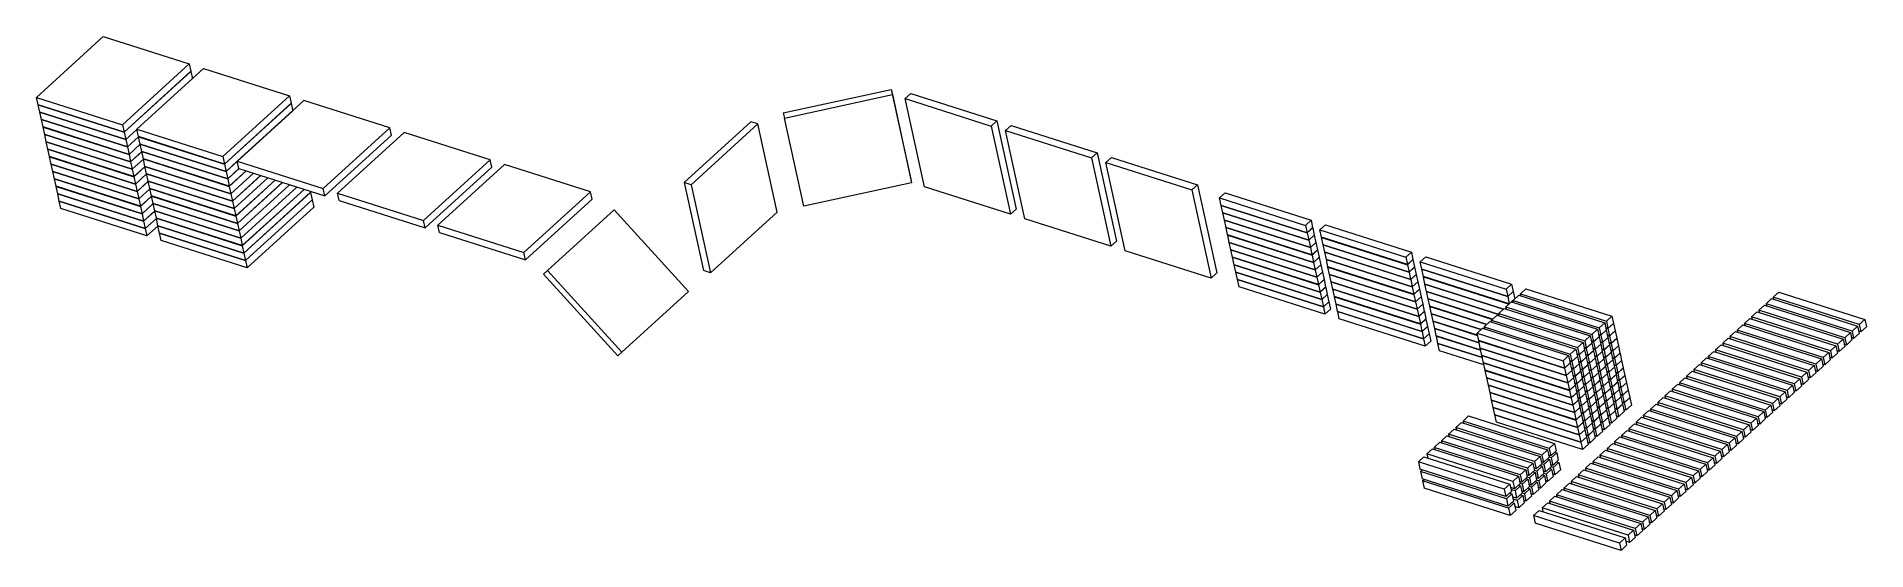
# Model space of a CAD drawing. Header units: millimetres. Extents: x 373 to 771, y 20 to 132.
import ezdxf

# ---------------------------------------------------------------- set-up
doc = ezdxf.new("R2010")
doc.units = ezdxf.units.MM

msp = doc.modelspace()

# ---------------------------------------------------------------- linework, layer by layer
at = {"color": 7, "linetype": 'Continuous', "lineweight": 15}
for p, q in [((387.73, 132.05), (373.25, 118.85)), ((387.73, 132.05), (406.4, 126.1)), ((406.4, 126.1), (391.92, 112.9)), ((406.75, 124.51), (392.27, 111.31)), ((406.76, 124.49), (392.27, 111.29)), ((409.52, 125.11), (395.03, 111.91)), ((406.4, 126.1), (406.75, 124.51)), ((406.74, 124.49), (406.76, 124.49)), ((406.76, 124.49), (407.1, 122.91)), ((409.52, 125.11), (428.19, 119.16)), ((535.45, 115.46), (558.89, 120.59)), ((535.69, 114.33), (559.14, 119.46)), ((558.89, 120.59), (559.14, 119.46)), ((558.89, 120.59), (563.08, 101.45)), ((559.14, 119.46), (563.33, 100.32)), ((563.16, 119.67), (561.95, 118.57)), ((563.16, 119.67), (581.83, 113.72)), ((373.25, 118.85), (391.92, 112.9)), ((373.6, 117.25), (373.25, 118.85)), ((373.61, 117.25), (373.6, 117.24)), ((392.27, 111.31), (373.6, 117.25)), ((373.6, 117.24), (392.27, 111.29)), ((373.95, 115.64), (373.6, 117.24)), ((373.96, 115.64), (373.95, 115.62)), ((392.62, 109.7), (373.95, 115.64)), ((373.95, 115.62), (392.62, 109.68)), ((374.3, 114.03), (373.95, 115.62)), ((428.19, 119.16), (413.7, 105.97)), ((428.54, 117.57), (414.05, 104.37)), ((428.54, 117.55), (414.06, 104.35)), ((428.89, 115.96), (414.4, 102.76)), ((431.32, 118.17), (416.84, 104.97)), ((428.19, 119.16), (428.54, 117.57)), ((428.53, 117.56), (428.54, 117.55)), ((428.54, 117.55), (428.89, 115.96)), ((428.88, 115.95), (428.89, 115.95)), ((450, 112.22), (431.32, 118.17)), ((535.45, 115.46), (535.69, 114.33)), ((561.95, 118.57), (580.63, 112.62)), ((566.14, 99.43), (561.95, 118.57)), ((392.97, 108.08), (374.3, 114.03)), ((374.32, 114.02), (374.31, 114.01)), ((374.65, 112.42), (374.31, 114.01)), ((374.31, 114.01), (392.98, 108.07)), ((393.33, 106.47), (374.65, 112.42)), ((374.67, 112.41), (374.66, 112.4)), ((375.01, 110.81), (374.66, 112.4)), ((374.66, 112.4), (393.33, 106.46)), ((391.92, 112.9), (392.27, 111.31)), ((395.03, 111.89), (392.62, 109.7)), ((395.04, 111.88), (392.62, 109.68)), ((395.03, 111.91), (413.7, 105.97)), ((395.38, 110.32), (395.03, 111.91)), ((435.51, 99.02), (450, 112.22)), ((450.34, 110.63), (450, 112.22)), ((528.38, 113.57), (513.89, 100.37)), ((529.93, 113.07), (515.45, 99.87)), ((529.93, 113.07), (528.38, 113.57)), ((534.12, 93.93), (529.93, 113.07)), ((539.88, 95.19), (535.69, 114.33)), ((581.83, 113.72), (580.63, 112.62)), ((580.63, 112.62), (584.81, 93.48)), ((581.83, 113.72), (586.02, 94.58)), ((584.94, 112.73), (583.74, 111.63)), ((583.74, 111.63), (602.41, 105.69)), ((587.93, 92.49), (583.74, 111.63)), ((584.94, 112.73), (603.62, 106.79)), ((393.68, 104.86), (375.01, 110.81)), ((375.02, 110.8), (375.01, 110.79)), ((375.01, 110.79), (393.68, 104.85)), ((375.36, 109.2), (375.01, 110.79)), ((394.03, 103.25), (375.36, 109.2)), ((375.38, 109.19), (375.36, 109.18)), ((375.36, 109.18), (394.03, 103.23)), ((375.71, 107.58), (375.36, 109.18)), ((394.38, 101.64), (375.71, 107.58)), ((375.73, 107.58), (375.72, 107.57)), ((375.72, 107.57), (394.39, 101.62)), ((376.06, 105.97), (375.72, 107.57)), ((392.27, 111.29), (392.62, 109.7)), ((392.62, 109.68), (392.97, 108.08)), ((395.39, 110.28), (392.97, 108.08)), ((395.39, 110.27), (392.98, 108.07)), ((392.98, 108.07), (393.33, 106.47)), ((395.74, 108.67), (393.33, 106.47)), ((395.74, 108.66), (393.33, 106.46)), ((414.05, 104.37), (395.38, 110.32)), ((395.4, 110.31), (395.38, 110.3)), ((395.38, 110.3), (414.06, 104.35)), ((395.73, 108.7), (395.38, 110.3)), ((414.4, 102.76), (395.73, 108.7)), ((395.75, 108.7), (395.74, 108.69)), ((396.09, 107.09), (395.74, 108.69)), ((395.74, 108.69), (414.41, 102.74)), ((435.86, 97.43), (450.34, 110.63)), ((453.11, 111.23), (438.62, 98.03)), ((471.78, 105.29), (453.11, 111.23)), ((394.74, 100.03), (376.06, 105.97)), ((376.08, 105.97), (376.07, 105.96)), ((376.42, 104.36), (376.07, 105.96)), ((376.07, 105.96), (394.74, 100.01)), ((376.43, 104.36), (376.42, 104.35)), ((395.09, 98.42), (376.42, 104.36)), ((376.77, 102.75), (376.42, 104.35)), ((376.42, 104.35), (395.09, 98.4)), ((393.33, 106.46), (393.68, 104.86)), ((396.09, 107.06), (393.68, 104.86)), ((396.1, 107.05), (393.68, 104.85)), ((393.68, 104.85), (394.03, 103.25)), ((396.45, 105.45), (394.03, 103.25)), ((396.45, 105.43), (394.03, 103.23)), ((396.8, 103.84), (394.38, 101.64)), ((396.8, 103.82), (394.39, 101.62)), ((414.76, 101.15), (396.09, 107.09)), ((396.1, 107.09), (396.09, 107.08)), ((396.44, 105.48), (396.09, 107.08)), ((396.09, 107.08), (414.76, 101.13)), ((415.11, 99.54), (396.44, 105.48)), ((396.45, 105.48), (396.44, 105.47)), ((396.44, 105.47), (415.11, 99.52)), ((396.79, 103.87), (396.44, 105.47)), ((415.46, 97.93), (396.79, 103.87)), ((396.81, 103.87), (396.79, 103.86)), ((396.79, 103.86), (415.47, 97.91)), ((397.14, 102.26), (396.79, 103.86)), ((413.7, 105.97), (414.05, 104.37)), ((414.06, 104.35), (414.4, 102.76)), ((416.84, 104.96), (414.41, 102.74)), ((417.2, 103.37), (414.76, 101.15)), ((417.21, 103.36), (414.76, 101.13)), ((416.84, 104.97), (435.51, 99.02)), ((417.19, 103.37), (416.84, 104.97)), ((417.19, 103.37), (435.86, 97.43)), ((457.29, 92.09), (471.78, 105.29)), ((457.64, 90.49), (472.13, 103.69)), ((474.89, 104.29), (460.41, 91.1)), ((472.13, 103.69), (471.78, 105.29)), ((493.56, 98.35), (474.89, 104.29)), ((603.62, 106.79), (602.41, 105.69)), ((602.41, 105.69), (606.6, 86.54)), ((603.62, 106.79), (607.81, 87.64)), ((606.73, 105.8), (605.52, 104.7)), ((605.52, 104.7), (624.19, 98.75)), ((609.71, 85.55), (605.52, 104.7)), ((606.73, 105.8), (625.4, 99.85)), ((376.79, 102.75), (376.77, 102.74)), ((395.44, 96.81), (376.77, 102.75)), ((377.12, 101.14), (376.77, 102.74)), ((376.77, 102.74), (395.45, 96.79)), ((395.79, 95.19), (377.12, 101.14)), ((377.14, 101.14), (377.13, 101.12)), ((377.13, 101.12), (395.8, 95.18)), ((377.48, 99.53), (377.13, 101.12)), ((396.15, 93.58), (377.48, 99.53)), ((377.49, 99.52), (377.48, 99.51)), ((377.48, 99.51), (396.15, 93.57)), ((377.83, 97.92), (377.48, 99.51)), ((394.03, 103.23), (394.38, 101.64)), ((394.39, 101.62), (394.74, 100.03)), ((397.15, 102.23), (394.74, 100.03)), ((397.15, 102.21), (394.74, 100.01)), ((394.74, 100.01), (395.09, 98.42)), ((397.5, 100.62), (395.09, 98.42)), ((397.51, 100.6), (395.09, 98.4)), ((415.82, 96.31), (397.14, 102.26)), ((397.16, 102.25), (397.15, 102.24)), ((397.15, 102.24), (415.82, 96.3)), ((397.5, 100.65), (397.15, 102.24)), ((416.17, 94.7), (397.5, 100.65)), ((397.51, 100.64), (397.5, 100.63)), ((397.85, 99.04), (397.5, 100.63)), ((397.5, 100.63), (416.17, 94.69)), ((414.41, 102.74), (414.76, 101.15)), ((414.76, 101.13), (415.11, 99.54)), ((418.77, 102.87), (415.11, 99.54)), ((418.78, 102.86), (415.11, 99.52)), ((415.11, 99.52), (415.46, 97.93)), ((420.34, 102.37), (415.46, 97.93)), ((420.35, 102.36), (415.47, 97.91)), ((421.91, 101.87), (415.82, 96.31)), ((421.93, 101.86), (415.82, 96.3)), ((423.48, 101.37), (416.17, 94.7)), ((423.5, 101.36), (416.17, 94.69)), ((425.05, 100.87), (416.52, 93.09)), ((425.07, 100.86), (416.52, 93.08)), ((426.62, 100.37), (416.87, 91.48)), ((426.64, 100.36), (416.88, 91.47)), ((428.2, 99.87), (417.23, 89.87)), ((428.21, 99.86), (417.23, 89.85)), ((515.45, 99.87), (513.89, 100.37)), ((513.89, 100.37), (518.08, 81.23)), ((515.45, 99.87), (519.64, 80.73)), ((563.33, 100.32), (539.88, 95.19)), ((563.08, 101.45), (563.33, 100.32)), ((584.81, 93.48), (566.14, 99.43)), ((625.4, 99.85), (624.19, 98.75)), ((625.4, 99.85), (629.59, 80.71)), ((396.5, 91.97), (377.83, 97.92)), ((377.84, 97.91), (377.83, 97.9)), ((377.83, 97.9), (396.5, 91.96)), ((378.18, 96.31), (377.83, 97.9)), ((396.85, 90.36), (378.18, 96.31)), ((378.2, 96.3), (378.18, 96.29)), ((378.53, 94.7), (378.18, 96.29)), ((378.18, 96.29), (396.86, 90.35)), ((395.09, 98.4), (395.44, 96.81)), ((397.86, 99.01), (395.44, 96.81)), ((397.86, 98.99), (395.45, 96.79)), ((395.45, 96.79), (395.79, 95.19)), ((398.21, 97.39), (395.79, 95.19)), ((398.21, 97.38), (395.8, 95.18)), ((398.56, 95.78), (396.15, 93.58)), ((398.56, 95.77), (396.15, 93.57)), ((416.52, 93.09), (397.85, 99.04)), ((397.86, 99.03), (397.85, 99.02)), ((398.2, 97.43), (397.85, 99.02)), ((397.85, 99.02), (416.52, 93.08)), ((416.87, 91.48), (398.2, 97.43)), ((398.22, 97.42), (398.2, 97.41)), ((398.2, 97.41), (416.88, 91.47)), ((398.55, 95.82), (398.2, 97.41)), ((417.23, 89.87), (398.55, 95.82)), ((398.57, 95.81), (398.56, 95.8)), ((398.56, 95.8), (417.23, 89.85)), ((398.91, 94.2), (398.56, 95.8)), ((415.47, 97.91), (415.82, 96.31)), ((415.82, 96.3), (416.17, 94.7)), ((429.77, 99.37), (417.58, 88.26)), ((429.78, 99.36), (417.58, 88.24)), ((431.34, 98.87), (417.93, 86.65)), ((431.35, 98.86), (417.93, 86.63)), ((432.77, 98.24), (418.28, 85.04)), ((432.77, 98.22), (418.29, 85.02)), ((433.12, 96.62), (418.64, 83.43)), ((433.12, 96.61), (418.64, 83.41)), ((432.73, 98.42), (432.77, 98.24)), ((432.76, 98.22), (432.77, 98.22)), ((432.77, 98.22), (433.12, 96.62)), ((433.11, 96.61), (433.12, 96.61)), ((433.12, 96.61), (433.47, 95.01)), ((435.86, 97.43), (435.51, 99.02)), ((438.62, 98.03), (457.29, 92.09)), ((438.97, 96.44), (438.62, 98.03)), ((438.97, 96.44), (457.64, 90.49)), ((479.08, 85.15), (493.56, 98.35)), ((479.43, 83.55), (493.91, 96.75)), ((493.91, 96.75), (493.56, 98.35)), ((624.19, 98.75), (628.38, 79.61)), ((631.42, 98.1), (630.22, 97)), ((630.22, 97), (648.89, 91.05)), ((630.56, 95.4), (630.22, 97)), ((649.24, 89.46), (630.56, 95.4)), ((630.58, 95.4), (630.57, 95.39)), ((631.42, 98.1), (650.09, 92.15)), ((397.2, 88.75), (378.53, 94.7)), ((395.8, 95.18), (396.15, 93.58)), ((396.15, 93.57), (396.5, 91.97)), ((398.91, 94.17), (396.5, 91.97)), ((398.92, 94.16), (396.5, 91.96)), ((396.5, 91.96), (396.85, 90.36)), ((399.27, 92.56), (396.85, 90.36)), ((399.27, 92.55), (396.86, 90.35)), ((417.58, 88.26), (398.91, 94.2)), ((398.92, 94.2), (398.91, 94.19)), ((398.91, 94.19), (417.58, 88.24)), ((399.26, 92.59), (398.91, 94.19)), ((417.93, 86.65), (399.26, 92.59)), ((399.27, 92.59), (399.26, 92.58)), ((399.61, 90.98), (399.26, 92.58)), ((399.26, 92.58), (417.93, 86.63)), ((416.17, 94.69), (416.52, 93.09)), ((416.52, 93.08), (416.87, 91.48)), ((416.88, 91.47), (417.23, 89.87)), ((433.47, 95.01), (418.99, 81.81)), ((457.64, 90.49), (457.29, 92.09)), ((498.68, 94.44), (484.2, 81.24)), ((514.85, 76.7), (498.68, 94.44)), ((519.64, 80.73), (534.12, 93.93)), ((586.02, 94.58), (584.81, 93.48)), ((606.6, 86.54), (587.93, 92.49)), ((630.57, 95.39), (649.24, 89.44)), ((630.92, 93.79), (630.57, 95.39)), ((649.59, 87.84), (630.92, 93.79)), ((630.93, 93.78), (630.92, 93.77)), ((630.92, 93.77), (649.59, 87.83)), ((631.27, 92.18), (630.92, 93.77)), ((649.94, 86.23), (631.27, 92.18)), ((631.28, 92.17), (631.27, 92.16)), ((631.27, 92.16), (649.94, 86.22)), ((631.62, 90.57), (631.27, 92.16)), ((650.09, 92.15), (648.89, 91.05)), ((650.09, 92.15), (650.44, 90.56)), ((396.86, 90.35), (397.2, 88.75)), ((399.62, 90.95), (397.2, 88.75)), ((418.28, 85.04), (399.61, 90.98)), ((399.63, 90.98), (399.61, 90.97)), ((399.61, 90.97), (418.29, 85.02)), ((399.96, 89.37), (399.61, 90.97)), ((418.64, 83.43), (399.96, 89.37)), ((399.98, 89.37), (399.97, 89.35)), ((399.97, 89.35), (418.64, 83.41)), ((400.32, 87.76), (399.97, 89.35)), ((418.99, 81.81), (400.32, 87.76)), ((417.23, 89.85), (417.58, 88.26)), ((417.58, 88.24), (417.93, 86.65)), ((460.76, 89.5), (460.41, 91.1)), ((460.41, 91.1), (479.08, 85.15)), ((460.76, 89.5), (479.43, 83.55)), ((607.81, 87.64), (606.6, 86.54)), ((650.29, 84.62), (631.62, 90.57)), ((631.64, 90.56), (631.63, 90.55)), ((631.63, 90.55), (650.3, 84.61)), ((631.97, 88.96), (631.63, 90.55)), ((650.65, 83.01), (631.97, 88.96)), ((631.99, 88.95), (631.98, 88.94)), ((631.98, 88.94), (650.65, 83)), ((632.33, 87.35), (631.98, 88.94)), ((648.89, 91.05), (649.24, 89.46)), ((650.44, 90.56), (649.24, 89.46)), ((650.45, 90.54), (649.24, 89.44)), ((649.24, 89.44), (649.59, 87.84)), ((650.8, 88.94), (649.59, 87.84)), ((650.8, 88.93), (649.59, 87.83)), ((649.59, 87.83), (649.94, 86.23)), ((650.43, 90.54), (650.45, 90.54)), ((650.45, 90.54), (650.8, 88.94)), ((650.78, 88.93), (650.8, 88.93)), ((650.8, 88.93), (651.15, 87.33)), ((653.21, 91.16), (652, 90.06)), ((652, 90.06), (670.67, 84.11)), ((652.35, 88.46), (652, 90.06)), ((652.36, 88.46), (652.35, 88.45)), ((671.02, 82.52), (652.35, 88.46)), ((652.35, 88.45), (671.02, 82.5)), ((652.7, 86.85), (652.35, 88.45)), ((653.21, 91.16), (671.88, 85.21)), ((417.93, 86.63), (418.28, 85.04)), ((418.29, 85.02), (418.64, 83.43)), ((479.43, 83.55), (479.08, 85.15)), ((628.38, 79.61), (609.71, 85.55)), ((651, 81.4), (632.33, 87.35)), ((632.34, 87.34), (632.33, 87.33)), ((632.33, 87.33), (651, 81.38)), ((632.68, 85.73), (632.33, 87.33)), ((632.7, 85.73), (632.68, 85.72)), ((651.35, 79.79), (632.68, 85.73)), ((632.68, 85.72), (651.35, 79.77)), ((633.03, 84.12), (632.68, 85.72)), ((651.7, 78.18), (633.03, 84.12)), ((633.05, 84.12), (633.04, 84.11)), ((633.04, 84.11), (651.71, 78.16)), ((633.38, 82.51), (633.04, 84.11)), ((651.15, 87.33), (649.94, 86.23)), ((651.15, 87.32), (649.94, 86.22)), ((649.94, 86.22), (650.29, 84.62)), ((651.5, 85.72), (650.29, 84.62)), ((651.5, 85.71), (650.3, 84.61)), ((650.3, 84.61), (650.65, 83.01)), ((651.85, 84.11), (650.65, 83.01)), ((651.86, 84.1), (650.65, 83)), ((651.14, 87.32), (651.15, 87.32)), ((651.15, 87.32), (651.5, 85.72)), ((651.49, 85.71), (651.5, 85.71)), ((651.5, 85.71), (651.85, 84.11)), ((651.84, 84.1), (651.86, 84.1)), ((651.86, 84.1), (652.21, 82.5)), ((652.72, 86.85), (652.7, 86.84)), ((671.37, 80.91), (652.7, 86.85)), ((652.7, 86.84), (671.38, 80.89)), ((653.05, 85.24), (652.7, 86.84)), ((671.72, 79.3), (653.05, 85.24)), ((653.07, 85.24), (653.06, 85.23)), ((653.06, 85.23), (671.73, 79.28)), ((653.41, 83.63), (653.06, 85.23)), ((653.42, 83.63), (653.41, 83.62)), ((672.08, 77.69), (653.41, 83.63)), ((653.41, 83.62), (672.08, 77.67)), ((653.76, 82.02), (653.41, 83.62)), ((671.88, 85.21), (670.67, 84.11)), ((670.67, 84.11), (671.02, 82.52)), ((672.23, 83.62), (671.02, 82.52)), ((672.23, 83.6), (671.02, 82.5)), ((671.88, 85.21), (672.23, 83.62)), ((672.21, 83.61), (672.23, 83.6)), ((672.23, 83.6), (672.58, 82.01)), ((674.99, 84.22), (673.78, 83.12)), ((674.99, 84.22), (693.66, 78.28)), ((418.64, 83.41), (418.99, 81.81)), ((484.2, 81.24), (483.34, 80.47)), ((483.34, 80.47), (499.51, 62.73)), ((484.2, 81.24), (500.36, 63.5)), ((519.64, 80.73), (518.08, 81.23)), ((629.59, 80.71), (628.38, 79.61)), ((652.06, 76.57), (633.38, 82.51)), ((633.4, 82.51), (633.39, 82.5)), ((633.39, 82.5), (652.06, 76.55)), ((633.74, 80.9), (633.39, 82.5)), ((633.75, 80.9), (633.74, 80.88)), ((652.41, 74.96), (633.74, 80.9)), ((633.74, 80.88), (652.41, 74.94)), ((634.09, 79.29), (633.74, 80.88)), ((650.65, 83), (651, 81.4)), ((652.21, 82.5), (651, 81.4)), ((652.21, 82.48), (651, 81.38)), ((651, 81.38), (651.35, 79.79)), ((652.56, 80.89), (651.35, 79.79)), ((652.56, 80.87), (651.35, 79.77)), ((651.35, 79.77), (651.7, 78.18)), ((652.19, 82.49), (652.21, 82.48)), ((652.21, 82.48), (652.56, 80.89)), ((652.55, 80.88), (652.56, 80.87)), ((652.56, 80.87), (652.91, 79.28)), ((653.77, 82.02), (653.76, 82)), ((672.43, 76.08), (653.76, 82.02)), ((653.76, 82), (672.43, 76.06)), ((654.11, 80.41), (653.76, 82)), ((672.78, 74.46), (654.11, 80.41)), ((654.13, 80.4), (654.11, 80.39)), ((654.11, 80.39), (672.79, 74.45)), ((654.46, 78.8), (654.11, 80.39)), ((671.02, 82.5), (671.37, 80.91)), ((672.58, 82.01), (671.37, 80.91)), ((672.58, 81.99), (671.38, 80.89)), ((671.38, 80.89), (671.72, 79.3)), ((672.93, 80.4), (671.72, 79.3)), ((672.94, 80.38), (671.73, 79.28)), ((672.57, 82), (672.58, 81.99)), ((672.58, 81.99), (672.93, 80.4)), ((672.92, 80.39), (672.94, 80.38)), ((672.94, 80.38), (673.28, 78.79)), ((673.78, 83.12), (692.45, 77.18)), ((674.13, 81.53), (673.78, 83.12)), ((692.8, 75.58), (674.13, 81.53)), ((674.15, 81.52), (674.14, 81.51)), ((674.14, 81.51), (692.81, 75.57)), ((674.48, 79.92), (674.14, 81.51)), ((693.14, 73.98), (674.48, 79.92)), ((674.5, 79.91), (674.49, 79.9)), ((674.49, 79.9), (693.13, 73.97)), ((674.84, 78.31), (674.49, 79.9)), ((500.36, 63.5), (514.85, 76.7)), ((652.76, 73.34), (634.09, 79.29)), ((634.11, 79.28), (634.09, 79.27)), ((634.09, 79.27), (652.77, 73.33)), ((634.44, 77.68), (634.09, 79.27)), ((653.11, 71.73), (634.44, 77.68)), ((652.91, 79.28), (651.7, 78.18)), ((652.91, 79.26), (651.71, 78.16)), ((651.71, 78.16), (652.06, 76.57)), ((653.26, 77.67), (652.06, 76.57)), ((653.27, 77.65), (652.06, 76.55)), ((652.06, 76.55), (652.41, 74.96)), ((653.62, 76.06), (652.41, 74.96)), ((653.62, 76.04), (652.41, 74.94)), ((652.9, 79.27), (652.91, 79.26)), ((652.91, 79.26), (653.26, 77.67)), ((653.25, 77.66), (653.27, 77.65)), ((653.27, 77.65), (653.62, 76.06)), ((653.6, 76.04), (653.62, 76.04)), ((653.62, 76.04), (653.97, 74.44)), ((673.14, 72.85), (654.46, 78.8)), ((654.48, 78.79), (654.47, 78.78)), ((654.47, 78.78), (673.14, 72.84)), ((654.82, 77.19), (654.47, 78.78)), ((673.49, 71.24), (654.82, 77.19)), ((654.83, 77.18), (654.82, 77.17)), ((654.82, 77.17), (673.49, 71.23)), ((655.17, 75.58), (654.82, 77.17)), ((673.84, 69.63), (655.17, 75.58)), ((655.18, 75.57), (655.17, 75.56)), ((655.17, 75.56), (673.84, 69.61)), ((655.52, 73.96), (655.17, 75.56)), ((671.73, 79.28), (672.08, 77.69)), ((673.28, 78.79), (672.08, 77.69)), ((673.29, 78.77), (672.08, 77.67)), ((672.08, 77.67), (672.43, 76.08)), ((673.64, 77.18), (672.43, 76.08)), ((673.64, 77.16), (672.43, 76.06)), ((672.43, 76.06), (672.78, 74.46)), ((673.99, 75.56), (672.78, 74.46)), ((673.99, 75.55), (672.79, 74.45)), ((673.27, 78.78), (673.29, 78.77)), ((673.29, 78.77), (673.64, 77.18)), ((673.62, 77.16), (673.64, 77.16)), ((673.64, 77.16), (673.99, 75.56)), ((673.98, 75.55), (673.99, 75.55)), ((673.99, 75.55), (674.34, 73.95)), ((691.92, 72.87), (674.84, 78.31)), ((674.85, 78.3), (674.84, 78.29)), ((674.84, 78.29), (691.91, 72.86)), ((675.19, 76.7), (674.84, 78.29)), ((690.9, 71.69), (675.19, 76.7)), ((675.2, 76.69), (675.19, 76.68)), ((675.19, 76.68), (690.91, 71.68)), ((675.54, 75.08), (675.19, 76.68)), ((693.66, 78.28), (692.45, 77.18)), ((692.45, 77.18), (692.8, 75.58)), ((694.01, 76.68), (692.8, 75.58)), ((694.01, 76.67), (692.81, 75.57)), ((692.81, 75.57), (693.15, 73.99)), ((693.66, 78.28), (694.01, 76.68)), ((694, 76.67), (694.01, 76.67)), ((695.2, 75.86), (694, 74.76)), ((694.01, 76.67), (694.36, 75.09)), ((695.2, 75.86), (713.88, 69.91)), ((696.77, 77.29), (695.57, 76.19)), ((695.57, 76.19), (714.24, 70.24)), ((695.67, 75.71), (695.57, 76.19)), ((696.77, 77.29), (715.44, 71.34)), ((750.5, 75.46), (751.7, 76.56)), ((751.7, 76.56), (770.38, 70.61)), ((652.41, 74.94), (652.76, 73.34)), ((653.97, 74.44), (652.76, 73.34)), ((653.97, 74.43), (652.77, 73.33)), ((652.77, 73.33), (653.11, 71.73)), ((654.32, 72.83), (653.11, 71.73)), ((653.96, 74.43), (653.97, 74.43)), ((653.97, 74.43), (654.32, 72.83)), ((655.54, 73.96), (655.52, 73.95)), ((674.19, 68.02), (655.52, 73.96)), ((655.52, 73.95), (674.2, 68)), ((655.87, 72.35), (655.52, 73.95)), ((674.55, 66.41), (655.87, 72.35)), ((655.89, 72.35), (655.88, 72.34)), ((655.88, 72.34), (674.55, 66.39)), ((656.23, 70.74), (655.88, 72.34)), ((672.79, 74.45), (673.14, 72.85)), ((674.34, 73.95), (673.14, 72.85)), ((674.35, 73.94), (673.14, 72.84)), ((673.14, 72.84), (673.49, 71.24)), ((674.69, 72.34), (673.49, 71.24)), ((674.7, 72.33), (673.49, 71.23)), ((674.33, 73.94), (674.35, 73.94)), ((674.35, 73.94), (674.69, 72.34)), ((674.68, 72.33), (674.7, 72.33)), ((674.7, 72.33), (675.05, 70.73)), ((689.48, 70.65), (675.54, 75.08)), ((675.56, 75.08), (675.55, 75.07)), ((675.55, 75.07), (689.47, 70.63)), ((675.89, 73.47), (675.55, 75.07)), ((688.26, 69.53), (675.89, 73.47)), ((675.91, 73.47), (675.9, 73.46)), ((675.9, 73.46), (688.25, 69.52)), ((676.25, 71.86), (675.9, 73.46)), ((676.26, 71.86), (676.25, 71.85)), ((687.05, 68.42), (676.25, 71.86)), ((676.25, 71.85), (687.03, 68.41)), ((676.6, 70.25), (676.25, 71.85)), ((690.5, 71.57), (689.29, 70.47)), ((690.5, 71.57), (709.17, 65.62)), ((692.07, 73), (690.86, 71.9)), ((690.86, 71.9), (709.53, 65.95)), ((690.96, 71.42), (690.86, 71.9)), ((692.07, 73), (710.74, 67.05)), ((693.63, 74.43), (692.43, 73.33)), ((692.43, 73.33), (711.1, 67.38)), ((692.53, 72.85), (692.43, 73.33)), ((693.63, 74.43), (712.31, 68.48)), ((694, 74.74), (693.65, 74.42)), ((694, 74.73), (693.67, 74.42)), ((694, 74.76), (712.67, 68.81)), ((694.1, 74.28), (694, 74.76)), ((745.79, 71.17), (747, 72.27)), ((747, 72.27), (765.67, 66.32)), ((747.36, 72.6), (748.57, 73.7)), ((747.36, 72.6), (747.46, 72.12)), ((766.03, 66.65), (747.36, 72.6)), ((748.57, 73.7), (767.24, 67.75)), ((748.93, 74.03), (750.14, 75.13)), ((748.93, 74.03), (749.03, 73.55)), ((767.6, 68.08), (748.93, 74.03)), ((750.14, 75.13), (768.81, 69.18)), ((769.17, 69.51), (750.5, 75.46)), ((750.5, 75.46), (750.6, 74.98)), ((674.9, 64.8), (656.23, 70.74)), ((673.49, 71.23), (673.84, 69.63)), ((675.05, 70.73), (673.84, 69.63)), ((675.05, 70.71), (673.84, 69.61)), ((673.84, 69.61), (674.19, 68.02)), ((675.4, 69.12), (674.19, 68.02)), ((675.4, 69.1), (674.2, 68)), ((674.2, 68), (674.55, 66.41)), ((675.04, 70.72), (675.05, 70.71)), ((675.05, 70.71), (675.4, 69.12)), ((675.39, 69.11), (675.4, 69.1)), ((675.4, 69.1), (675.75, 67.51)), ((676.62, 70.25), (676.6, 70.23)), ((686.24, 67.18), (676.6, 70.25)), ((676.6, 70.23), (686.25, 67.16)), ((676.95, 68.64), (676.6, 70.23)), ((686.6, 65.57), (676.95, 68.64)), ((676.97, 68.63), (676.96, 68.62)), ((676.96, 68.62), (686.6, 65.55)), ((677.3, 67.03), (676.96, 68.62)), ((687.36, 68.71), (686.15, 67.61)), ((686.15, 67.61), (704.82, 61.66)), ((686.5, 66.01), (686.15, 67.61)), ((687.36, 68.71), (706.03, 62.76)), ((688.93, 70.14), (687.72, 69.04)), ((687.72, 69.04), (706.39, 63.09)), ((687.82, 68.56), (687.72, 69.04)), ((688.93, 70.14), (707.6, 64.19)), ((689.29, 70.47), (707.96, 64.52)), ((689.39, 69.99), (689.29, 70.47)), ((712.31, 68.48), (711.1, 67.38)), ((712.31, 68.48), (712.66, 66.89)), ((713.88, 69.91), (712.67, 68.81)), ((712.67, 68.81), (713.02, 67.22)), ((714.22, 68.32), (713.02, 67.22)), ((714.23, 68.3), (713.02, 67.2)), ((713.88, 69.91), (714.22, 68.32)), ((714.59, 68.65), (714.12, 68.8)), ((714.12, 68.78), (714.59, 68.63)), ((714.21, 68.31), (714.23, 68.3)), ((714.23, 68.3), (714.58, 66.71)), ((715.44, 71.34), (714.24, 70.24)), ((714.24, 70.24), (714.59, 68.65)), ((715.79, 69.75), (714.59, 68.65)), ((715.8, 69.73), (714.59, 68.63)), ((714.59, 68.63), (714.94, 67.04)), ((716.15, 68.14), (714.94, 67.04)), ((716.15, 68.12), (714.94, 67.02)), ((715.44, 71.34), (715.79, 69.75)), ((715.78, 69.74), (715.8, 69.73)), ((715.8, 69.73), (716.15, 68.14)), ((716.13, 68.13), (716.15, 68.12)), ((716.15, 68.12), (716.5, 66.53)), ((741.08, 66.88), (742.29, 67.98)), ((742.29, 67.98), (760.96, 62.03)), ((742.65, 68.31), (743.86, 69.41)), ((742.65, 68.31), (742.76, 67.83)), ((761.32, 62.36), (742.65, 68.31)), ((743.86, 69.41), (762.53, 63.46)), ((744.22, 69.74), (745.43, 70.84)), ((744.22, 69.74), (744.32, 69.26)), ((762.89, 63.79), (744.22, 69.74)), ((745.43, 70.84), (764.1, 64.89)), ((764.46, 65.22), (745.79, 71.17)), ((745.79, 71.17), (745.89, 70.69)), ((767.24, 67.75), (766.03, 66.65)), ((767.24, 67.75), (767.59, 66.16)), ((768.81, 69.18), (767.6, 68.08)), ((767.6, 68.08), (767.95, 66.49)), ((769.16, 67.59), (767.95, 66.49)), ((768.81, 69.18), (769.16, 67.59)), ((769.52, 67.92), (769.05, 68.07)), ((770.38, 70.61), (769.17, 69.51)), ((769.17, 69.51), (769.52, 67.92)), ((770.73, 69.02), (769.52, 67.92)), ((770.38, 70.61), (770.73, 69.02)), ((675.75, 67.51), (674.55, 66.41)), ((675.76, 67.49), (674.55, 66.39)), ((674.55, 66.39), (674.9, 64.8)), ((676.1, 65.9), (674.9, 64.8)), ((675.74, 67.5), (675.76, 67.49)), ((675.76, 67.49), (676.1, 65.9)), ((686.95, 63.96), (677.3, 67.03)), ((677.32, 67.02), (677.31, 67.01)), ((677.31, 67.01), (686.95, 63.94)), ((677.66, 65.42), (677.31, 67.01)), ((687.3, 62.35), (677.66, 65.42)), ((677.67, 65.41), (677.66, 65.4)), ((677.66, 65.4), (687.31, 62.33)), ((678.01, 63.81), (677.66, 65.4)), ((687.65, 60.74), (678.01, 63.81)), ((686.52, 66.01), (686.5, 66)), ((705.17, 60.07), (686.5, 66.01)), ((686.5, 66), (705.18, 60.05)), ((686.85, 64.4), (686.5, 66)), ((705.52, 58.46), (686.85, 64.4)), ((686.87, 64.4), (686.86, 64.39)), ((686.86, 64.39), (705.53, 58.44)), ((687.21, 62.79), (686.86, 64.39)), ((707.6, 64.19), (706.39, 63.09)), ((707.6, 64.19), (707.95, 62.6)), ((709.17, 65.62), (707.96, 64.52)), ((707.96, 64.52), (708.31, 62.93)), ((709.52, 64.03), (708.31, 62.93)), ((709.52, 64.01), (708.31, 62.91)), ((709.17, 65.62), (709.52, 64.03)), ((709.88, 64.36), (709.41, 64.51)), ((709.42, 64.49), (709.88, 64.34)), ((709.51, 64.02), (709.52, 64.01)), ((709.52, 64.01), (709.87, 62.42)), ((710.74, 67.05), (709.53, 65.95)), ((709.53, 65.95), (709.88, 64.36)), ((711.09, 65.46), (709.88, 64.36)), ((711.09, 65.44), (709.88, 64.34)), ((709.88, 64.34), (710.23, 62.75)), ((711.44, 63.85), (710.23, 62.75)), ((711.44, 63.83), (710.24, 62.73)), ((710.74, 67.05), (711.09, 65.46)), ((711.45, 65.79), (710.98, 65.94)), ((710.99, 65.92), (711.45, 65.77)), ((711.07, 65.45), (711.09, 65.44)), ((711.09, 65.44), (711.44, 63.85)), ((711.1, 67.38), (711.45, 65.79)), ((711.8, 64.18), (711.33, 64.33)), ((711.34, 64.31), (711.8, 64.16)), ((711.43, 63.84), (711.44, 63.83)), ((711.44, 63.83), (711.79, 62.24)), ((712.66, 66.89), (711.45, 65.79)), ((712.66, 66.87), (711.45, 65.77)), ((711.45, 65.77), (711.8, 64.18)), ((713.01, 65.28), (711.8, 64.18)), ((713.01, 65.26), (711.8, 64.16)), ((711.8, 64.16), (712.15, 62.57)), ((713.36, 63.67), (712.15, 62.57)), ((713.36, 63.65), (712.16, 62.55)), ((713.02, 67.22), (712.55, 67.37)), ((712.55, 67.35), (713.02, 67.2)), ((712.64, 66.88), (712.66, 66.87)), ((712.66, 66.87), (713.01, 65.28)), ((713.37, 65.61), (712.9, 65.76)), ((712.91, 65.74), (713.37, 65.59)), ((713, 65.27), (713.01, 65.26)), ((713.01, 65.26), (713.36, 63.67)), ((713.02, 67.2), (713.37, 65.61)), ((713.72, 64), (713.26, 64.14)), ((713.26, 64.13), (713.73, 63.98)), ((713.35, 63.65), (713.36, 63.65)), ((713.36, 63.65), (713.71, 62.05)), ((714.58, 66.71), (713.37, 65.61)), ((714.58, 66.69), (713.37, 65.59)), ((713.37, 65.59), (713.72, 64)), ((714.93, 65.1), (713.72, 64)), ((714.93, 65.08), (713.73, 63.98)), ((713.73, 63.98), (714.08, 62.38)), ((714.94, 67.04), (714.47, 67.19)), ((714.48, 67.17), (714.94, 67.02)), ((714.57, 66.7), (714.58, 66.69)), ((714.58, 66.69), (714.93, 65.1)), ((715.29, 65.43), (714.83, 65.57)), ((714.83, 65.56), (715.3, 65.41)), ((714.92, 65.08), (714.93, 65.08)), ((714.93, 65.08), (715.28, 63.48)), ((714.94, 67.02), (715.29, 65.43)), ((715.64, 63.81), (715.18, 63.96)), ((715.18, 63.95), (715.65, 63.8)), ((716.5, 66.53), (715.29, 65.43)), ((716.5, 66.51), (715.3, 65.41)), ((715.3, 65.41), (715.64, 63.81)), ((716.85, 64.91), (715.64, 63.81)), ((716.86, 64.9), (715.65, 63.8)), ((715.65, 63.8), (716, 62.2)), ((716.49, 66.51), (716.5, 66.51)), ((716.5, 66.51), (716.85, 64.91)), ((716.84, 64.9), (716.86, 64.9)), ((716.86, 64.9), (717.2, 63.3)), ((736.37, 62.59), (737.58, 63.69)), ((737.58, 63.69), (756.25, 57.75)), ((737.94, 64.02), (739.15, 65.12)), ((737.94, 64.02), (738.05, 63.54)), ((756.62, 58.08), (737.94, 64.02)), ((739.15, 65.12), (757.82, 59.17)), ((739.51, 65.45), (740.72, 66.55)), ((758.18, 59.5), (739.51, 65.45)), ((739.51, 65.45), (739.62, 64.97)), ((740.72, 66.55), (759.39, 60.6)), ((759.75, 60.93), (741.08, 66.88)), ((741.08, 66.88), (741.19, 66.4)), ((764.1, 64.89), (762.89, 63.79)), ((762.89, 63.79), (763.24, 62.2)), ((764.1, 64.89), (764.45, 63.3)), ((764.81, 63.63), (764.34, 63.78)), ((765.67, 66.32), (764.46, 65.22)), ((764.46, 65.22), (764.81, 63.63)), ((766.02, 64.73), (764.81, 63.63)), ((765.67, 66.32), (766.02, 64.73)), ((766.38, 65.06), (765.91, 65.21)), ((766.03, 66.65), (766.38, 65.06)), ((767.59, 66.16), (766.38, 65.06)), ((767.95, 66.49), (767.48, 66.64)), ((500.36, 63.5), (499.51, 62.73)), ((687.22, 62.79), (687.21, 62.77)), ((705.88, 56.85), (687.21, 62.79)), ((687.21, 62.77), (705.88, 56.83)), ((687.56, 61.18), (687.21, 62.77)), ((706.23, 55.23), (687.56, 61.18)), ((687.57, 61.17), (687.56, 61.16)), ((687.56, 61.16), (706.23, 55.22)), ((687.91, 59.57), (687.56, 61.16)), ((706.03, 62.76), (704.82, 61.66)), ((704.82, 61.66), (705.17, 60.07)), ((706.38, 61.17), (705.17, 60.07)), ((706.38, 61.15), (705.18, 60.05)), ((705.18, 60.05), (705.52, 58.46)), ((706.03, 62.76), (706.38, 61.17)), ((706.74, 61.5), (706.27, 61.65)), ((706.28, 61.63), (706.74, 61.48)), ((706.37, 61.16), (706.38, 61.15)), ((706.38, 61.15), (706.73, 59.56)), ((706.39, 63.09), (706.74, 61.5)), ((707.09, 59.89), (706.63, 60.04)), ((706.63, 60.02), (707.1, 59.87)), ((707.95, 62.6), (706.74, 61.5)), ((707.95, 62.58), (706.74, 61.48)), ((706.74, 61.48), (707.09, 59.89)), ((708.3, 60.99), (707.09, 59.89)), ((708.3, 60.97), (707.1, 59.87)), ((707.1, 59.87), (707.45, 58.28)), ((708.31, 62.93), (707.84, 63.08)), ((707.85, 63.06), (708.31, 62.91)), ((707.94, 62.59), (707.95, 62.58)), ((707.95, 62.58), (708.3, 60.99)), ((708.66, 61.32), (708.2, 61.47)), ((708.2, 61.45), (708.67, 61.3)), ((708.29, 60.98), (708.3, 60.97)), ((708.3, 60.97), (708.65, 59.38)), ((708.31, 62.91), (708.66, 61.32)), ((709.02, 59.71), (708.55, 59.85)), ((708.55, 59.84), (709.02, 59.69)), ((709.87, 62.42), (708.66, 61.32)), ((709.87, 62.4), (708.67, 61.3)), ((708.67, 61.3), (709.02, 59.71)), ((710.22, 60.81), (709.02, 59.71)), ((710.23, 60.79), (709.02, 59.69)), ((709.02, 59.69), (709.37, 58.09)), ((710.23, 62.75), (709.77, 62.9)), ((709.77, 62.88), (710.24, 62.73)), ((709.86, 62.41), (709.87, 62.4)), ((709.87, 62.4), (710.22, 60.81)), ((710.58, 61.14), (710.12, 61.28)), ((710.12, 61.27), (710.59, 61.12)), ((710.21, 60.79), (710.23, 60.79)), ((710.23, 60.79), (710.57, 59.19)), ((710.24, 62.73), (710.58, 61.14)), ((710.94, 59.52), (710.47, 59.67)), ((710.47, 59.66), (710.94, 59.51)), ((711.79, 62.24), (710.58, 61.14)), ((711.8, 62.22), (710.59, 61.12)), ((710.59, 61.12), (710.94, 59.52)), ((712.14, 60.62), (710.94, 59.52)), ((712.15, 60.61), (710.94, 59.51)), ((712.15, 62.57), (711.69, 62.71)), ((711.69, 62.7), (712.16, 62.55)), ((711.78, 62.22), (711.8, 62.22)), ((711.8, 62.22), (712.14, 60.62)), ((712.51, 60.95), (712.04, 61.1)), ((712.04, 61.09), (712.51, 60.94)), ((712.13, 60.61), (712.15, 60.61)), ((712.15, 60.61), (712.5, 59.01)), ((712.16, 62.55), (712.51, 60.95)), ((713.71, 62.05), (712.51, 60.95)), ((713.72, 62.04), (712.51, 60.94)), ((712.51, 60.94), (712.86, 59.34)), ((714.07, 60.44), (712.86, 59.34)), ((714.07, 60.43), (712.86, 59.33)), ((714.08, 62.38), (713.61, 62.53)), ((713.61, 62.52), (714.08, 62.37)), ((713.7, 62.04), (713.72, 62.04)), ((713.72, 62.04), (714.07, 60.44)), ((714.43, 60.77), (713.96, 60.92)), ((713.96, 60.91), (714.43, 60.76)), ((714.05, 60.43), (714.07, 60.43)), ((714.07, 60.43), (714.42, 58.83)), ((715.28, 63.48), (714.08, 62.38)), ((715.29, 63.47), (714.08, 62.37)), ((714.08, 62.37), (714.43, 60.77)), ((715.64, 61.87), (714.43, 60.77)), ((715.64, 61.86), (714.43, 60.76)), ((714.43, 60.76), (714.78, 59.16)), ((715.99, 60.26), (714.78, 59.16)), ((715.99, 60.25), (714.78, 59.15)), ((715.27, 63.47), (715.29, 63.47)), ((715.29, 63.47), (715.64, 61.87)), ((716, 62.2), (715.53, 62.35)), ((715.53, 62.34), (716, 62.19)), ((715.62, 61.86), (715.64, 61.86)), ((715.64, 61.86), (715.99, 60.26)), ((716.35, 60.59), (715.88, 60.74)), ((715.89, 60.72), (716.35, 60.58)), ((715.98, 60.25), (715.99, 60.25)), ((715.99, 60.25), (716.34, 58.65)), ((717.2, 63.3), (716, 62.2)), ((717.21, 63.29), (716, 62.19)), ((716, 62.19), (716.35, 60.59)), ((717.56, 61.69), (716.35, 60.59)), ((717.56, 61.68), (716.35, 60.58)), ((716.35, 60.58), (716.7, 58.98)), ((717.91, 60.08), (716.7, 58.98)), ((717.91, 60.06), (716.71, 58.96)), ((717.19, 63.29), (717.21, 63.29)), ((717.21, 63.29), (717.56, 61.69)), ((717.54, 61.68), (717.56, 61.68)), ((717.56, 61.68), (717.91, 60.08)), ((717.9, 60.07), (717.91, 60.06)), ((717.91, 60.06), (718.26, 58.47)), ((733.24, 59.73), (734.44, 60.83)), ((751.91, 53.79), (733.24, 59.73)), ((733.24, 59.73), (733.34, 59.25)), ((734.44, 60.83), (753.11, 54.89)), ((734.8, 61.16), (736.01, 62.26)), ((753.48, 55.22), (734.8, 61.16)), ((734.8, 61.16), (734.91, 60.68)), ((736.01, 62.26), (754.68, 56.32)), ((736.37, 62.59), (736.48, 62.11)), ((755.05, 56.65), (736.37, 62.59)), ((759.39, 60.6), (758.18, 59.5)), ((759.39, 60.6), (759.74, 59.01)), ((760.96, 62.03), (759.75, 60.93)), ((759.75, 60.93), (760.1, 59.34)), ((761.31, 60.44), (760.1, 59.34)), ((760.96, 62.03), (761.31, 60.44)), ((761.67, 60.77), (761.2, 60.92)), ((762.53, 63.46), (761.32, 62.36)), ((761.32, 62.36), (761.67, 60.77)), ((762.88, 61.87), (761.67, 60.77)), ((762.53, 63.46), (762.88, 61.87)), ((763.24, 62.2), (762.77, 62.35)), ((764.45, 63.3), (763.24, 62.2)), ((706.58, 53.62), (687.91, 59.57)), ((687.93, 59.56), (687.91, 59.55)), ((687.91, 59.55), (706.59, 53.61)), ((688.26, 57.96), (687.91, 59.55)), ((706.93, 52.01), (688.26, 57.96)), ((688.28, 57.95), (688.27, 57.94)), ((688.27, 57.94), (706.94, 52)), ((688.62, 56.35), (688.27, 57.94)), ((707.29, 50.4), (688.62, 56.35)), ((688.63, 56.34), (688.62, 56.33)), ((688.62, 56.33), (707.29, 50.39)), ((688.97, 54.74), (688.62, 56.33)), ((706.73, 59.56), (705.52, 58.46)), ((706.73, 59.54), (705.53, 58.44)), ((705.53, 58.44), (705.88, 56.85)), ((707.08, 57.95), (705.88, 56.85)), ((707.09, 57.93), (705.88, 56.83)), ((705.88, 56.83), (706.23, 55.23)), ((707.44, 56.33), (706.23, 55.23)), ((707.44, 56.32), (706.23, 55.22)), ((706.72, 59.55), (706.73, 59.54)), ((706.73, 59.54), (707.08, 57.95)), ((707.45, 58.28), (706.98, 58.42)), ((706.98, 58.41), (707.45, 58.26)), ((707.07, 57.93), (707.09, 57.93)), ((707.09, 57.93), (707.44, 56.33)), ((707.8, 56.66), (707.33, 56.81)), ((707.34, 56.8), (707.8, 56.65)), ((707.42, 56.32), (707.44, 56.32)), ((707.44, 56.32), (707.79, 54.72)), ((708.65, 59.38), (707.45, 58.28)), ((708.66, 59.36), (707.45, 58.26)), ((707.45, 58.26), (707.8, 56.66)), ((709.01, 57.76), (707.8, 56.66)), ((709.01, 57.75), (707.8, 56.65)), ((707.8, 56.65), (708.15, 55.05)), ((709.36, 56.15), (708.15, 55.05)), ((709.36, 56.14), (708.15, 55.04)), ((708.64, 59.36), (708.66, 59.36)), ((708.66, 59.36), (709.01, 57.76)), ((709.37, 58.09), (708.9, 58.24)), ((708.9, 58.23), (709.37, 58.08)), ((708.99, 57.75), (709.01, 57.75)), ((709.01, 57.75), (709.36, 56.15)), ((709.72, 56.48), (709.25, 56.63)), ((709.26, 56.62), (709.72, 56.47)), ((709.35, 56.14), (709.36, 56.14)), ((709.36, 56.14), (709.71, 54.54)), ((710.57, 59.19), (709.37, 58.09)), ((710.58, 59.18), (709.37, 58.08)), ((709.37, 58.08), (709.72, 56.48)), ((710.93, 57.58), (709.72, 56.48)), ((710.93, 57.57), (709.72, 56.47)), ((709.72, 56.47), (710.07, 54.87)), ((711.28, 55.97), (710.07, 54.87)), ((711.28, 55.96), (710.08, 54.86)), ((710.56, 59.18), (710.58, 59.18)), ((710.58, 59.18), (710.93, 57.58)), ((711.29, 57.91), (710.82, 58.06)), ((710.83, 58.05), (711.29, 57.9)), ((710.92, 57.57), (710.93, 57.57)), ((710.93, 57.57), (711.28, 55.97)), ((710.94, 59.51), (711.29, 57.91)), ((711.64, 56.3), (711.18, 56.45)), ((711.18, 56.43), (711.65, 56.29)), ((711.27, 55.96), (711.28, 55.96)), ((711.28, 55.96), (711.63, 54.36)), ((712.5, 59.01), (711.29, 57.91)), ((712.5, 59), (711.29, 57.9)), ((711.29, 57.9), (711.64, 56.3)), ((712.85, 57.4), (711.64, 56.3)), ((712.85, 57.39), (711.65, 56.29)), ((711.65, 56.29), (711.99, 54.69)), ((713.2, 55.79), (711.99, 54.69)), ((713.21, 55.77), (712, 54.67)), ((712.86, 59.34), (712.39, 59.49)), ((712.4, 59.48), (712.86, 59.33)), ((712.48, 59), (712.5, 59)), ((712.5, 59), (712.85, 57.4)), ((713.21, 57.73), (712.74, 57.88)), ((712.75, 57.86), (713.21, 57.72)), ((712.84, 57.39), (712.85, 57.39)), ((712.85, 57.39), (713.2, 55.79)), ((712.86, 59.33), (713.21, 57.73)), ((713.56, 56.12), (713.1, 56.27)), ((713.1, 56.25), (713.57, 56.1)), ((713.19, 55.78), (713.21, 55.77)), ((714.42, 58.83), (713.21, 57.73)), ((714.42, 58.82), (713.21, 57.72)), ((713.21, 57.72), (713.56, 56.12)), ((713.21, 55.77), (713.55, 54.18)), ((714.77, 57.22), (713.56, 56.12)), ((714.77, 57.2), (713.57, 56.1)), ((713.57, 56.1), (713.92, 54.51)), ((714.78, 59.16), (714.31, 59.31)), ((714.32, 59.29), (714.78, 59.15)), ((714.41, 58.82), (714.42, 58.82)), ((714.42, 58.82), (714.77, 57.22)), ((715.13, 57.55), (714.67, 57.7)), ((714.67, 57.68), (715.14, 57.53)), ((714.76, 57.21), (714.77, 57.2)), ((714.77, 57.2), (715.12, 55.61)), ((714.78, 59.15), (715.13, 57.55)), ((715.49, 55.94), (715.02, 56.09)), ((715.02, 56.07), (715.49, 55.92)), ((716.34, 58.65), (715.13, 57.55)), ((716.34, 58.63), (715.14, 57.53)), ((715.14, 57.53), (715.49, 55.94)), ((716.69, 57.04), (715.49, 55.94)), ((716.7, 57.02), (715.49, 55.92)), ((715.49, 55.92), (715.84, 54.33)), ((716.7, 58.98), (716.24, 59.13)), ((716.24, 59.11), (716.71, 58.96)), ((716.33, 58.64), (716.34, 58.63)), ((716.34, 58.63), (716.69, 57.04)), ((717.05, 57.37), (716.59, 57.52)), ((716.59, 57.5), (717.06, 57.35)), ((716.68, 57.03), (716.7, 57.02)), ((716.7, 57.02), (717.05, 55.43)), ((716.71, 58.96), (717.05, 57.37)), ((717.41, 55.76), (716.94, 55.91)), ((716.94, 55.89), (717.41, 55.74)), ((718.26, 58.47), (717.05, 57.37)), ((718.27, 58.45), (717.06, 57.35)), ((717.06, 57.35), (717.41, 55.76)), ((718.61, 56.86), (717.41, 55.76)), ((718.62, 56.84), (717.41, 55.74)), ((717.41, 55.74), (717.76, 54.15)), ((718.25, 58.46), (718.27, 58.45)), ((718.27, 58.45), (718.61, 56.86)), ((718.6, 56.85), (718.62, 56.84)), ((718.62, 56.84), (718.97, 55.25)), ((728.53, 55.44), (729.74, 56.54)), ((729.74, 56.54), (748.41, 50.6)), ((730.1, 56.87), (731.3, 57.97)), ((730.1, 56.87), (730.2, 56.39)), ((748.77, 50.93), (730.1, 56.87)), ((731.3, 57.97), (749.98, 52.03)), ((731.67, 58.3), (732.87, 59.4)), ((731.67, 58.3), (731.77, 57.82)), ((750.34, 52.36), (731.67, 58.3)), ((732.87, 59.4), (751.55, 53.46)), ((754.68, 56.32), (753.48, 55.22)), ((754.68, 56.32), (755.03, 54.72)), ((756.25, 57.75), (755.05, 56.65)), ((755.05, 56.65), (755.39, 55.05)), ((756.6, 56.15), (755.39, 55.05)), ((756.25, 57.75), (756.6, 56.15)), ((756.96, 56.48), (756.5, 56.63)), ((757.82, 59.17), (756.62, 58.08)), ((756.62, 58.08), (756.96, 56.48)), ((758.17, 57.58), (756.96, 56.48)), ((757.82, 59.17), (758.17, 57.58)), ((758.53, 57.91), (758.07, 58.06)), ((758.18, 59.5), (758.53, 57.91)), ((759.74, 59.01), (758.53, 57.91)), ((760.1, 59.34), (759.64, 59.49)), ((707.64, 48.79), (688.97, 54.74)), ((688.98, 54.73), (688.97, 54.72)), ((688.97, 54.72), (707.64, 48.77)), ((689.32, 53.12), (688.97, 54.72)), ((689.34, 53.12), (689.32, 53.11)), ((707.99, 47.18), (689.32, 53.12)), ((689.32, 53.11), (708, 47.16)), ((689.67, 51.51), (689.32, 53.11)), ((706.23, 55.22), (706.58, 53.62)), ((707.79, 54.72), (706.58, 53.62)), ((707.79, 54.71), (706.59, 53.61)), ((706.59, 53.61), (706.93, 52.01)), ((708.14, 53.11), (706.93, 52.01)), ((708.15, 53.1), (706.94, 52)), ((706.94, 52), (707.29, 50.4)), ((708.15, 55.05), (707.68, 55.2)), ((707.69, 55.19), (708.15, 55.04)), ((707.78, 54.71), (707.79, 54.71)), ((707.79, 54.71), (708.14, 53.11)), ((708.5, 53.44), (708.04, 53.59)), ((708.04, 53.57), (708.51, 53.43)), ((708.13, 53.1), (708.15, 53.1)), ((708.15, 55.04), (708.5, 53.44)), ((708.15, 53.1), (708.49, 51.5)), ((708.86, 51.83), (708.39, 51.98)), ((708.39, 51.96), (708.86, 51.82)), ((709.71, 54.54), (708.5, 53.44)), ((709.71, 54.53), (708.51, 53.43)), ((708.51, 53.43), (708.86, 51.83)), ((710.06, 52.93), (708.86, 51.83)), ((710.07, 52.91), (708.86, 51.82)), ((708.86, 51.82), (709.21, 50.22)), ((710.07, 54.87), (709.61, 55.02)), ((709.61, 55), (710.08, 54.86)), ((709.7, 54.53), (709.71, 54.53)), ((709.71, 54.53), (710.06, 52.93)), ((710.43, 53.26), (709.96, 53.41)), ((709.96, 53.39), (710.43, 53.24)), ((710.05, 52.92), (710.07, 52.91)), ((710.07, 52.91), (710.42, 51.32)), ((710.08, 54.86), (710.43, 53.26)), ((710.78, 51.65), (710.31, 51.8)), ((710.31, 51.78), (710.78, 51.63)), ((711.63, 54.36), (710.43, 53.26)), ((711.64, 54.34), (710.43, 53.24)), ((710.43, 53.24), (710.78, 51.65)), ((711.99, 52.75), (710.78, 51.65)), ((711.99, 52.73), (710.78, 51.63)), ((711.99, 54.69), (711.53, 54.84)), ((711.53, 54.82), (712, 54.67)), ((711.62, 54.35), (711.64, 54.34)), ((711.64, 54.34), (711.99, 52.75)), ((712.35, 53.08), (711.88, 53.23)), ((711.88, 53.21), (712.35, 53.06)), ((711.97, 52.74), (711.99, 52.73)), ((711.99, 52.73), (712.34, 51.14)), ((712, 54.67), (712.35, 53.08)), ((713.55, 54.18), (712.35, 53.08)), ((713.56, 54.16), (712.35, 53.06)), ((712.35, 53.06), (712.7, 51.47)), ((713.91, 52.57), (712.7, 51.47)), ((713.91, 52.55), (712.7, 51.45)), ((713.92, 54.51), (713.45, 54.66)), ((713.45, 54.64), (713.92, 54.49)), ((713.54, 54.17), (713.56, 54.16)), ((713.56, 54.16), (713.91, 52.57)), ((714.27, 52.9), (713.8, 53.05)), ((713.81, 53.03), (714.27, 52.88)), ((713.89, 52.56), (713.91, 52.55)), ((713.91, 52.55), (714.26, 50.96)), ((715.12, 55.61), (713.92, 54.51)), ((715.13, 55.59), (713.92, 54.49)), ((713.92, 54.49), (714.27, 52.9)), ((715.48, 54), (714.27, 52.9)), ((715.48, 53.98), (714.27, 52.88)), ((714.27, 52.88), (714.62, 51.29)), ((715.83, 52.39), (714.62, 51.29)), ((715.83, 52.37), (714.63, 51.27)), ((715.11, 55.6), (715.13, 55.59)), ((715.13, 55.59), (715.48, 54)), ((715.84, 54.33), (715.37, 54.48)), ((715.37, 54.46), (715.84, 54.31)), ((715.46, 53.99), (715.48, 53.98)), ((715.48, 53.98), (715.83, 52.39)), ((716.19, 52.72), (715.72, 52.87)), ((715.73, 52.85), (716.19, 52.7)), ((715.82, 52.38), (715.83, 52.37)), ((715.83, 52.37), (716.18, 50.78)), ((717.05, 55.43), (715.84, 54.33)), ((717.05, 55.41), (715.84, 54.31)), ((715.84, 54.31), (716.19, 52.72)), ((717.4, 53.82), (716.19, 52.72)), ((717.4, 53.8), (716.19, 52.7)), ((716.19, 52.7), (716.54, 51.11)), ((717.75, 52.21), (716.54, 51.11)), ((717.75, 52.19), (716.55, 51.09)), ((717.03, 55.42), (717.05, 55.41)), ((717.05, 55.41), (717.4, 53.82)), ((717.76, 54.15), (717.29, 54.3)), ((717.3, 54.28), (717.76, 54.13)), ((717.39, 53.81), (717.4, 53.8)), ((717.4, 53.8), (717.75, 52.21)), ((718.11, 52.54), (717.65, 52.68)), ((717.65, 52.67), (718.12, 52.52)), ((717.74, 52.2), (717.75, 52.19)), ((717.75, 52.19), (718.1, 50.59)), ((718.97, 55.25), (717.76, 54.15)), ((718.97, 55.23), (717.76, 54.13)), ((717.76, 54.13), (718.11, 52.54)), ((719.32, 53.64), (718.11, 52.54)), ((719.32, 53.62), (718.12, 52.52)), ((718.12, 52.52), (718.47, 50.92)), ((719.67, 52.02), (718.47, 50.92)), ((718.96, 55.24), (718.97, 55.23)), ((718.97, 55.23), (719.32, 53.64)), ((719.31, 53.62), (719.32, 53.62)), ((719.32, 53.62), (719.67, 52.02)), ((723.82, 51.15), (725.03, 52.25)), ((725.03, 52.25), (743.7, 46.31)), ((725.39, 52.58), (726.6, 53.68)), ((744.06, 46.64), (725.39, 52.58)), ((725.39, 52.58), (725.49, 52.1)), ((726.6, 53.68), (745.27, 47.74)), ((726.96, 54.01), (728.17, 55.11)), ((726.96, 54.01), (727.06, 53.53)), ((745.63, 48.07), (726.96, 54.01)), ((728.17, 55.11), (746.84, 49.17)), ((728.53, 55.44), (728.63, 54.96)), ((747.2, 49.5), (728.53, 55.44)), ((749.98, 52.03), (748.77, 50.93)), ((749.98, 52.03), (750.33, 50.43)), ((751.55, 53.46), (750.34, 52.36)), ((750.34, 52.36), (750.69, 50.76)), ((751.89, 51.86), (750.69, 50.76)), ((751.55, 53.46), (751.89, 51.86)), ((752.26, 52.19), (751.79, 52.34)), ((753.11, 54.89), (751.91, 53.79)), ((751.91, 53.79), (752.26, 52.19)), ((753.46, 53.29), (752.26, 52.19)), ((753.11, 54.89), (753.46, 53.29)), ((753.83, 53.62), (753.36, 53.77)), ((753.48, 55.22), (753.83, 53.62)), ((755.03, 54.72), (753.83, 53.62)), ((755.39, 55.05), (754.93, 55.2)), ((681.55, 47.12), (682.76, 48.22)), ((682.76, 48.22), (701.43, 42.27)), ((683.12, 48.55), (684.32, 49.65)), ((683.12, 48.55), (683.22, 48.07)), ((701.79, 42.6), (683.12, 48.55)), ((684.32, 49.65), (703, 43.7)), ((708.34, 45.57), (689.67, 51.51)), ((689.69, 51.51), (689.68, 51.5)), ((689.68, 51.5), (708.35, 45.55)), ((690.03, 49.9), (689.68, 51.5)), ((690.04, 49.9), (690.03, 49.89)), ((708.7, 43.96), (690.03, 49.9)), ((690.03, 49.89), (708.7, 43.94)), ((690.38, 48.29), (690.03, 49.89)), ((709.05, 42.35), (690.38, 48.29)), ((708.49, 51.5), (707.29, 50.4)), ((708.5, 51.49), (707.29, 50.39)), ((707.29, 50.39), (707.64, 48.79)), ((708.85, 49.89), (707.64, 48.79)), ((708.85, 49.87), (707.64, 48.77)), ((707.64, 48.77), (707.99, 47.18)), ((709.2, 48.28), (707.99, 47.18)), ((709.2, 48.26), (708, 47.16)), ((708.48, 51.49), (708.5, 51.49)), ((708.5, 51.49), (708.85, 49.89)), ((709.21, 50.22), (708.74, 50.37)), ((708.75, 50.35), (709.21, 50.2)), ((708.83, 49.88), (708.85, 49.87)), ((708.85, 49.87), (709.2, 48.28)), ((709.56, 48.61), (709.09, 48.76)), ((709.1, 48.74), (709.56, 48.59)), ((709.19, 48.27), (709.2, 48.26)), ((709.2, 48.26), (709.55, 46.67)), ((710.42, 51.32), (709.21, 50.22)), ((710.42, 51.3), (709.21, 50.2)), ((709.21, 50.2), (709.56, 48.61)), ((710.77, 49.71), (709.56, 48.61)), ((710.77, 49.69), (709.56, 48.59)), ((709.56, 48.59), (709.91, 47)), ((711.12, 48.1), (709.91, 47)), ((711.12, 48.08), (709.92, 46.98)), ((710.4, 51.31), (710.42, 51.3)), ((710.42, 51.3), (710.77, 49.71)), ((711.13, 50.04), (710.66, 50.19)), ((710.67, 50.17), (711.13, 50.02)), ((710.76, 49.7), (710.77, 49.69)), ((710.77, 49.69), (711.12, 48.1)), ((710.78, 51.63), (711.13, 50.04)), ((711.48, 48.43), (711.02, 48.58)), ((711.02, 48.56), (711.49, 48.41)), ((711.11, 48.09), (711.12, 48.08)), ((711.12, 48.08), (711.47, 46.49)), ((712.34, 51.14), (711.13, 50.04)), ((712.34, 51.12), (711.13, 50.02)), ((711.13, 50.02), (711.48, 48.43)), ((712.69, 49.53), (711.48, 48.43)), ((712.69, 49.51), (711.49, 48.41)), ((711.49, 48.41), (711.84, 46.82)), ((713.04, 47.92), (711.84, 46.82)), ((713.05, 47.9), (711.84, 46.8)), ((712.7, 51.47), (712.23, 51.62)), ((712.24, 51.6), (712.7, 51.45)), ((712.33, 51.13), (712.34, 51.12)), ((712.34, 51.12), (712.69, 49.53)), ((713.05, 49.86), (712.59, 50.01)), ((712.59, 49.99), (713.06, 49.84)), ((712.68, 49.52), (712.69, 49.51)), ((712.69, 49.51), (713.04, 47.92)), ((712.7, 51.45), (713.05, 49.86)), ((713.4, 48.25), (712.94, 48.39)), ((712.94, 48.38), (713.41, 48.23)), ((713.03, 47.91), (713.05, 47.9)), ((714.26, 50.96), (713.05, 49.86)), ((713.05, 47.9), (713.4, 46.31)), ((714.26, 50.94), (713.06, 49.84)), ((713.06, 49.84), (713.4, 48.25)), ((714.61, 49.35), (713.4, 48.25)), ((714.62, 49.33), (713.41, 48.23)), ((713.41, 48.23), (713.76, 46.64)), ((714.96, 47.74), (713.76, 46.64)), ((714.62, 51.29), (714.15, 51.44)), ((714.16, 51.42), (714.63, 51.27)), ((714.25, 50.95), (714.26, 50.94)), ((714.26, 50.94), (714.61, 49.35)), ((714.97, 49.68), (714.51, 49.82)), ((714.51, 49.81), (714.98, 49.66)), ((714.6, 49.34), (714.62, 49.33)), ((714.62, 49.33), (714.96, 47.74)), ((714.63, 51.27), (714.97, 49.68)), ((715.33, 48.07), (714.86, 48.21)), ((716.18, 50.78), (714.97, 49.68)), ((716.18, 50.76), (714.98, 49.66)), ((714.98, 49.66), (715.33, 48.07)), ((716.53, 49.16), (715.33, 48.07)), ((716.54, 51.11), (716.08, 51.25)), ((716.08, 51.24), (716.55, 51.09)), ((716.17, 50.77), (716.18, 50.76)), ((716.18, 50.76), (716.53, 49.16)), ((716.9, 49.49), (716.43, 49.64)), ((716.55, 51.09), (716.9, 49.49)), ((718.1, 50.59), (716.9, 49.49)), ((718.47, 50.92), (718, 51.07)), ((719.11, 46.86), (720.32, 47.96)), ((720.32, 47.96), (738.99, 42.02)), ((720.68, 48.29), (721.89, 49.39)), ((739.35, 42.35), (720.68, 48.29)), ((720.68, 48.29), (720.79, 47.81)), ((721.89, 49.39), (740.56, 43.45)), ((722.25, 49.72), (723.46, 50.82)), ((722.25, 49.72), (722.36, 49.24)), ((740.92, 43.78), (722.25, 49.72)), ((723.46, 50.82), (742.13, 44.88)), ((723.82, 51.15), (723.93, 50.67)), ((742.49, 45.21), (723.82, 51.15)), ((745.27, 47.74), (744.06, 46.64)), ((745.27, 47.74), (745.62, 46.14)), ((746.84, 49.17), (745.63, 48.07)), ((745.63, 48.07), (745.98, 46.47)), ((746.84, 49.17), (747.19, 47.57)), ((747.55, 47.9), (747.08, 48.05)), ((748.41, 50.6), (747.2, 49.5)), ((747.2, 49.5), (747.55, 47.9)), ((748.76, 49), (747.55, 47.9)), ((748.41, 50.6), (748.76, 49)), ((749.12, 49.33), (748.65, 49.48)), ((748.77, 50.93), (749.12, 49.33)), ((750.33, 50.43), (749.12, 49.33)), ((750.69, 50.76), (750.22, 50.91)), ((676.84, 42.83), (678.05, 43.93)), ((678.05, 43.93), (696.72, 37.98)), ((678.41, 44.26), (679.62, 45.36)), ((697.08, 38.31), (678.41, 44.26)), ((678.41, 44.26), (678.51, 43.78)), ((679.62, 45.36), (698.29, 39.41)), ((679.98, 45.69), (681.19, 46.79)), ((698.65, 39.74), (679.98, 45.69)), ((679.98, 45.69), (680.08, 45.21)), ((681.19, 46.79), (699.86, 40.84)), ((700.22, 41.17), (681.55, 47.12)), ((681.55, 47.12), (681.65, 46.64)), ((708, 47.16), (708.34, 45.57)), ((709.55, 46.67), (708.34, 45.57)), ((709.56, 46.65), (708.35, 45.55)), ((708.35, 45.55), (708.7, 43.96)), ((709.9, 45.06), (708.7, 43.96)), ((709.91, 45.04), (708.7, 43.94)), ((708.7, 43.94), (709.05, 42.35)), ((709.91, 47), (709.45, 47.15)), ((709.45, 47.13), (709.92, 46.98)), ((709.54, 46.66), (709.56, 46.65)), ((709.56, 46.65), (709.9, 45.06)), ((710.27, 45.39), (709.8, 45.54)), ((709.8, 45.52), (710.27, 45.37)), ((709.89, 45.05), (709.91, 45.04)), ((709.91, 45.04), (710.26, 43.45)), ((709.92, 46.98), (710.27, 45.39)), ((710.62, 43.78), (710.15, 43.92)), ((711.47, 46.49), (710.27, 45.39)), ((711.48, 46.47), (710.27, 45.37)), ((710.27, 45.37), (710.62, 43.78)), ((711.83, 44.88), (710.62, 43.78)), ((711.84, 46.82), (711.37, 46.96)), ((711.37, 46.95), (711.84, 46.8)), ((711.46, 46.48), (711.48, 46.47)), ((711.48, 46.47), (711.83, 44.88)), ((712.19, 45.21), (711.72, 45.35)), ((711.84, 46.8), (712.19, 45.21)), ((713.4, 46.31), (712.19, 45.21)), ((713.76, 46.64), (713.29, 46.78)), ((715.97, 44), (717.18, 45.1)), ((734.65, 38.06), (715.97, 44)), ((715.97, 44), (716.08, 43.52)), ((717.18, 45.1), (735.85, 39.16)), ((717.54, 45.43), (718.75, 46.53)), ((736.22, 39.49), (717.54, 45.43)), ((717.54, 45.43), (717.65, 44.95)), ((718.75, 46.53), (737.42, 40.59)), ((737.78, 40.92), (719.11, 46.86)), ((719.11, 46.86), (719.22, 46.38)), ((742.13, 44.88), (740.92, 43.78)), ((740.92, 43.78), (741.27, 42.18)), ((742.13, 44.88), (742.48, 43.28)), ((742.84, 43.61), (742.37, 43.76)), ((743.7, 46.31), (742.49, 45.21)), ((742.49, 45.21), (742.84, 43.61)), ((744.05, 44.71), (742.84, 43.61)), ((743.7, 46.31), (744.05, 44.71)), ((744.41, 45.04), (743.94, 45.19)), ((744.06, 46.64), (744.41, 45.04)), ((745.62, 46.14), (744.41, 45.04)), ((745.98, 46.47), (745.51, 46.62)), ((747.19, 47.57), (745.98, 46.47)), ((673.4, 39.69), (674.61, 40.79)), ((674.61, 40.79), (693.28, 34.85)), ((675.27, 41.4), (676.48, 42.5)), ((693.94, 35.45), (675.27, 41.4)), ((675.27, 41.4), (675.46, 40.52)), ((676.48, 42.5), (695.15, 36.55)), ((676.84, 42.83), (676.95, 42.35)), ((695.51, 36.88), (676.84, 42.83)), ((699.86, 40.84), (698.65, 39.74)), ((699.86, 40.84), (700.21, 39.24)), ((701.43, 42.27), (700.22, 41.17)), ((700.22, 41.17), (700.57, 39.57)), ((701.78, 40.67), (700.57, 39.57)), ((701.88, 40.2), (700.67, 39.1)), ((701.41, 40.34), (701.88, 40.2)), ((701.43, 42.27), (701.78, 40.67)), ((702.14, 41), (701.67, 41.15)), ((702.24, 40.53), (701.78, 40.67)), ((703, 43.7), (701.79, 42.6)), ((701.79, 42.6), (702.14, 41)), ((701.88, 40.2), (702.23, 38.6)), ((703.35, 42.1), (702.14, 41)), ((703.45, 41.63), (702.24, 40.53)), ((702.24, 40.53), (702.59, 38.93)), ((703.8, 40.03), (702.59, 38.93)), ((702.98, 41.77), (703.45, 41.63)), ((703, 43.7), (703.35, 42.1)), ((703.45, 41.63), (703.8, 40.03)), ((710.26, 43.45), (709.05, 42.35)), ((711.27, 39.71), (712.47, 40.81)), ((712.47, 40.81), (731.15, 34.87)), ((712.84, 41.14), (714.04, 42.24)), ((731.51, 35.2), (712.84, 41.14)), ((712.84, 41.14), (712.94, 40.66)), ((714.04, 42.24), (732.71, 36.3)), ((714.41, 42.57), (715.61, 43.67)), ((714.41, 42.57), (714.51, 42.09)), ((733.08, 36.63), (714.41, 42.57)), ((715.61, 43.67), (734.28, 37.73)), ((737.42, 40.59), (736.22, 39.49)), ((737.42, 40.59), (737.77, 38.99)), ((738.99, 42.02), (737.78, 40.92)), ((737.78, 40.92), (738.13, 39.32)), ((739.34, 40.42), (738.13, 39.32)), ((738.99, 42.02), (739.34, 40.42)), ((739.7, 40.75), (739.24, 40.9)), ((740.56, 43.45), (739.35, 42.35)), ((739.35, 42.35), (739.7, 40.75)), ((740.91, 41.85), (739.7, 40.75)), ((740.56, 43.45), (740.91, 41.85)), ((741.27, 42.18), (740.81, 42.33)), ((742.48, 43.28), (741.27, 42.18)), ((692.07, 33.75), (673.4, 39.69)), ((673.4, 39.69), (673.75, 38.1)), ((692.42, 32.15), (673.75, 38.1)), ((673.85, 37.62), (674.22, 37.95)), ((673.85, 37.62), (674.2, 36.02)), ((692.53, 31.67), (673.85, 37.62)), ((692.87, 30.08), (674.2, 36.02)), ((674.31, 35.54), (674.67, 35.87)), ((695.15, 36.55), (693.94, 35.45)), ((695.15, 36.55), (695.5, 34.96)), ((696.72, 37.98), (695.51, 36.88)), ((695.51, 36.88), (695.86, 35.29)), ((697.07, 36.39), (695.86, 35.29)), ((697.17, 35.91), (695.97, 34.81)), ((696.71, 36.06), (697.17, 35.91)), ((696.72, 37.98), (697.07, 36.39)), ((697.43, 36.72), (696.96, 36.86)), ((697.54, 36.24), (697.07, 36.39)), ((698.29, 39.41), (697.08, 38.31)), ((697.08, 38.31), (697.43, 36.72)), ((697.17, 35.91), (697.52, 34.31)), ((698.64, 37.81), (697.43, 36.72)), ((698.74, 37.34), (697.54, 36.24)), ((697.54, 36.24), (697.88, 34.64)), ((698.28, 37.49), (698.74, 37.34)), ((698.29, 39.41), (698.64, 37.81)), ((699, 38.14), (698.53, 38.29)), ((699.1, 37.67), (698.64, 37.81)), ((698.65, 39.74), (699, 38.14)), ((698.74, 37.34), (699.09, 35.74)), ((699.45, 36.07), (698.99, 36.22)), ((700.21, 39.24), (699, 38.14)), ((700.31, 38.77), (699.1, 37.67)), ((699.1, 37.67), (699.45, 36.07)), ((700.66, 37.17), (699.45, 36.07)), ((700.77, 36.69), (699.56, 35.59)), ((699.84, 38.91), (700.31, 38.77)), ((700.57, 39.57), (700.1, 39.72)), ((700.67, 39.1), (700.21, 39.24)), ((700.3, 36.84), (700.77, 36.69)), ((700.31, 38.77), (700.66, 37.17)), ((701.02, 37.5), (700.56, 37.65)), ((701.13, 37.02), (700.66, 37.17)), ((700.67, 39.1), (701.02, 37.5)), ((700.77, 36.69), (701.11, 35.1)), ((702.23, 38.6), (701.02, 37.5)), ((702.33, 38.12), (701.13, 37.02)), ((701.13, 37.02), (701.48, 35.43)), ((702.68, 36.53), (701.48, 35.43)), ((701.87, 38.27), (702.33, 38.12)), ((702.59, 38.93), (702.12, 39.08)), ((702.7, 38.45), (702.23, 38.6)), ((702.33, 38.12), (702.68, 36.53)), ((703.05, 36.86), (702.58, 37.01)), ((703.9, 39.55), (702.7, 38.45)), ((702.7, 38.45), (703.05, 36.86)), ((704.25, 37.96), (703.05, 36.86)), ((703.44, 39.7), (703.9, 39.55)), ((703.9, 39.55), (704.25, 37.96)), ((706.56, 35.42), (707.77, 36.52)), ((707.77, 36.52), (726.44, 30.58)), ((708.13, 36.85), (709.34, 37.95)), ((708.13, 36.85), (708.23, 36.37)), ((726.8, 30.91), (708.13, 36.85)), ((709.34, 37.95), (728.01, 32.01)), ((709.7, 38.28), (710.9, 39.38)), ((728.37, 32.34), (709.7, 38.28)), ((709.7, 38.28), (709.8, 37.8)), ((710.9, 39.38), (729.58, 33.44)), ((729.94, 33.77), (711.27, 39.71)), ((711.27, 39.71), (711.37, 39.23)), ((732.71, 36.3), (731.51, 35.2)), ((732.71, 36.3), (733.06, 34.7)), ((734.28, 37.73), (733.08, 36.63)), ((733.08, 36.63), (733.43, 35.03)), ((734.63, 36.13), (733.43, 35.03)), ((734.28, 37.73), (734.63, 36.13)), ((735, 36.46), (734.53, 36.61)), ((735.85, 39.16), (734.65, 38.06)), ((734.65, 38.06), (735, 36.46)), ((736.2, 37.56), (735, 36.46)), ((735.85, 39.16), (736.2, 37.56)), ((736.56, 37.89), (736.1, 38.04)), ((736.22, 39.49), (736.56, 37.89)), ((737.77, 38.99), (736.56, 37.89)), ((738.13, 39.32), (737.67, 39.47)), ((692.98, 29.6), (674.31, 35.54)), ((674.31, 35.54), (674.66, 33.95)), ((693.33, 28), (674.66, 33.95)), ((693.28, 34.85), (692.07, 33.75)), ((692.07, 33.75), (692.42, 32.15)), ((693.63, 33.25), (692.42, 32.15)), ((693.73, 32.77), (692.53, 31.67)), ((693.27, 32.92), (693.73, 32.77)), ((693.28, 34.85), (693.63, 33.25)), ((694.29, 33.86), (693.44, 34.13)), ((694.4, 33.38), (693.54, 33.65)), ((693.73, 32.77), (694.08, 31.18)), ((694.75, 31.78), (693.89, 32.05)), ((693.94, 35.45), (694.29, 33.86)), ((695.5, 34.96), (694.29, 33.86)), ((695.6, 34.48), (694.4, 33.38)), ((694.4, 33.38), (694.75, 31.78)), ((695.95, 32.88), (694.75, 31.78)), ((696.06, 32.4), (694.85, 31.3)), ((695.14, 34.63), (695.6, 34.48)), ((695.86, 35.29), (695.39, 35.43)), ((695.97, 34.81), (695.5, 34.96)), ((695.59, 32.55), (696.06, 32.4)), ((695.6, 34.48), (695.95, 32.88)), ((696.31, 33.21), (695.85, 33.36)), ((696.42, 32.73), (695.95, 32.88)), ((695.97, 34.81), (696.31, 33.21)), ((696.06, 32.4), (696.41, 30.81)), ((697.52, 34.31), (696.31, 33.21)), ((697.63, 33.83), (696.42, 32.73)), ((696.42, 32.73), (696.77, 31.14)), ((697.98, 32.24), (696.77, 31.14)), ((697.16, 33.98), (697.63, 33.83)), ((697.88, 34.64), (697.42, 34.79)), ((697.99, 34.16), (697.52, 34.31)), ((697.63, 33.83), (697.98, 32.24)), ((698.34, 32.57), (697.87, 32.72)), ((699.09, 35.74), (697.88, 34.64)), ((699.2, 35.26), (697.99, 34.16)), ((697.99, 34.16), (698.34, 32.57)), ((699.55, 33.67), (698.34, 32.57)), ((698.73, 35.41), (699.2, 35.26)), ((699.56, 35.59), (699.09, 35.74)), ((699.2, 35.26), (699.55, 33.67)), ((699.91, 34), (699.44, 34.15)), ((699.56, 35.59), (699.91, 34)), ((701.11, 35.1), (699.91, 34)), ((701.48, 35.43), (701.01, 35.58)), ((701.85, 31.13), (703.06, 32.23)), ((703.06, 32.23), (721.73, 26.29)), ((703.42, 32.56), (704.63, 33.66)), ((722.09, 26.62), (703.42, 32.56)), ((703.42, 32.56), (703.53, 32.08)), ((704.63, 33.66), (723.3, 27.72)), ((704.99, 33.99), (706.2, 35.09)), ((723.66, 28.05), (704.99, 33.99)), ((704.99, 33.99), (705.09, 33.51)), ((706.2, 35.09), (724.87, 29.15)), ((706.56, 35.42), (706.66, 34.94)), ((725.23, 29.48), (706.56, 35.42)), ((728.01, 32.01), (726.8, 30.91)), ((728.01, 32.01), (728.36, 30.41)), ((729.58, 33.44), (728.37, 32.34)), ((728.37, 32.34), (728.72, 30.74)), ((729.93, 31.84), (728.72, 30.74)), ((729.58, 33.44), (729.93, 31.84)), ((730.29, 32.17), (729.82, 32.32)), ((731.15, 34.87), (729.94, 33.77)), ((729.94, 33.77), (730.29, 32.17)), ((731.49, 33.27), (730.29, 32.17)), ((731.15, 34.87), (731.49, 33.27)), ((731.86, 33.6), (731.39, 33.75)), ((731.51, 35.2), (731.86, 33.6)), ((733.06, 34.7), (731.86, 33.6)), ((733.43, 35.03), (732.96, 35.18)), ((692.53, 31.67), (692.87, 30.08)), ((694.08, 31.18), (692.87, 30.08)), ((694.19, 30.7), (692.98, 29.6)), ((692.98, 29.6), (693.33, 28)), ((694.54, 29.1), (693.33, 28)), ((693.72, 30.85), (694.19, 30.7)), ((694.85, 31.3), (693.99, 31.58)), ((694.19, 30.7), (694.54, 29.1)), ((695.2, 29.71), (694.34, 29.98)), ((694.85, 31.3), (695.2, 29.71)), ((696.41, 30.81), (695.2, 29.71)), ((696.77, 31.14), (696.3, 31.29)), ((698.41, 28), (699.62, 29.1)), ((717.08, 22.05), (698.41, 28)), ((698.41, 28), (698.76, 26.4)), ((699.62, 29.1), (718.29, 23.15)), ((700.28, 29.7), (701.49, 30.8)), ((718.95, 23.76), (700.28, 29.7)), ((700.28, 29.7), (700.47, 28.82)), ((701.49, 30.8), (720.16, 24.86)), ((720.52, 25.19), (701.85, 31.13)), ((701.85, 31.13), (701.96, 30.65)), ((724.87, 29.15), (723.66, 28.05)), ((723.66, 28.05), (724.01, 26.45)), ((724.87, 29.15), (725.22, 27.55)), ((725.58, 27.88), (725.11, 28.03)), ((726.44, 30.58), (725.23, 29.48)), ((725.23, 29.48), (725.58, 27.88)), ((726.79, 28.98), (725.58, 27.88)), ((726.44, 30.58), (726.79, 28.98)), ((727.15, 29.31), (726.68, 29.46)), ((726.8, 30.91), (727.15, 29.31)), ((728.36, 30.41), (727.15, 29.31)), ((728.72, 30.74), (728.25, 30.89)), ((717.43, 20.46), (698.76, 26.4)), ((720.16, 24.86), (718.95, 23.76)), ((720.16, 24.86), (720.51, 23.26)), ((721.73, 26.29), (720.52, 25.19)), ((720.52, 25.19), (720.87, 23.59)), ((722.08, 24.69), (720.87, 23.59)), ((721.73, 26.29), (722.08, 24.69)), ((722.44, 25.02), (721.97, 25.17)), ((723.3, 27.72), (722.09, 26.62)), ((722.09, 26.62), (722.44, 25.02)), ((723.65, 26.12), (722.44, 25.02)), ((723.3, 27.72), (723.65, 26.12)), ((724.01, 26.45), (723.54, 26.6)), ((725.22, 27.55), (724.01, 26.45)), ((718.29, 23.15), (717.08, 22.05)), ((717.08, 22.05), (717.43, 20.46)), ((718.64, 21.56), (717.43, 20.46)), ((718.29, 23.15), (718.64, 21.56)), ((719.3, 22.16), (718.45, 22.43)), ((718.95, 23.76), (719.3, 22.16)), ((720.51, 23.26), (719.3, 22.16)), ((720.87, 23.59), (720.41, 23.74))]:
    msp.add_line(p, q, dxfattribs=at)

doc.saveas('drawing.dxf')
